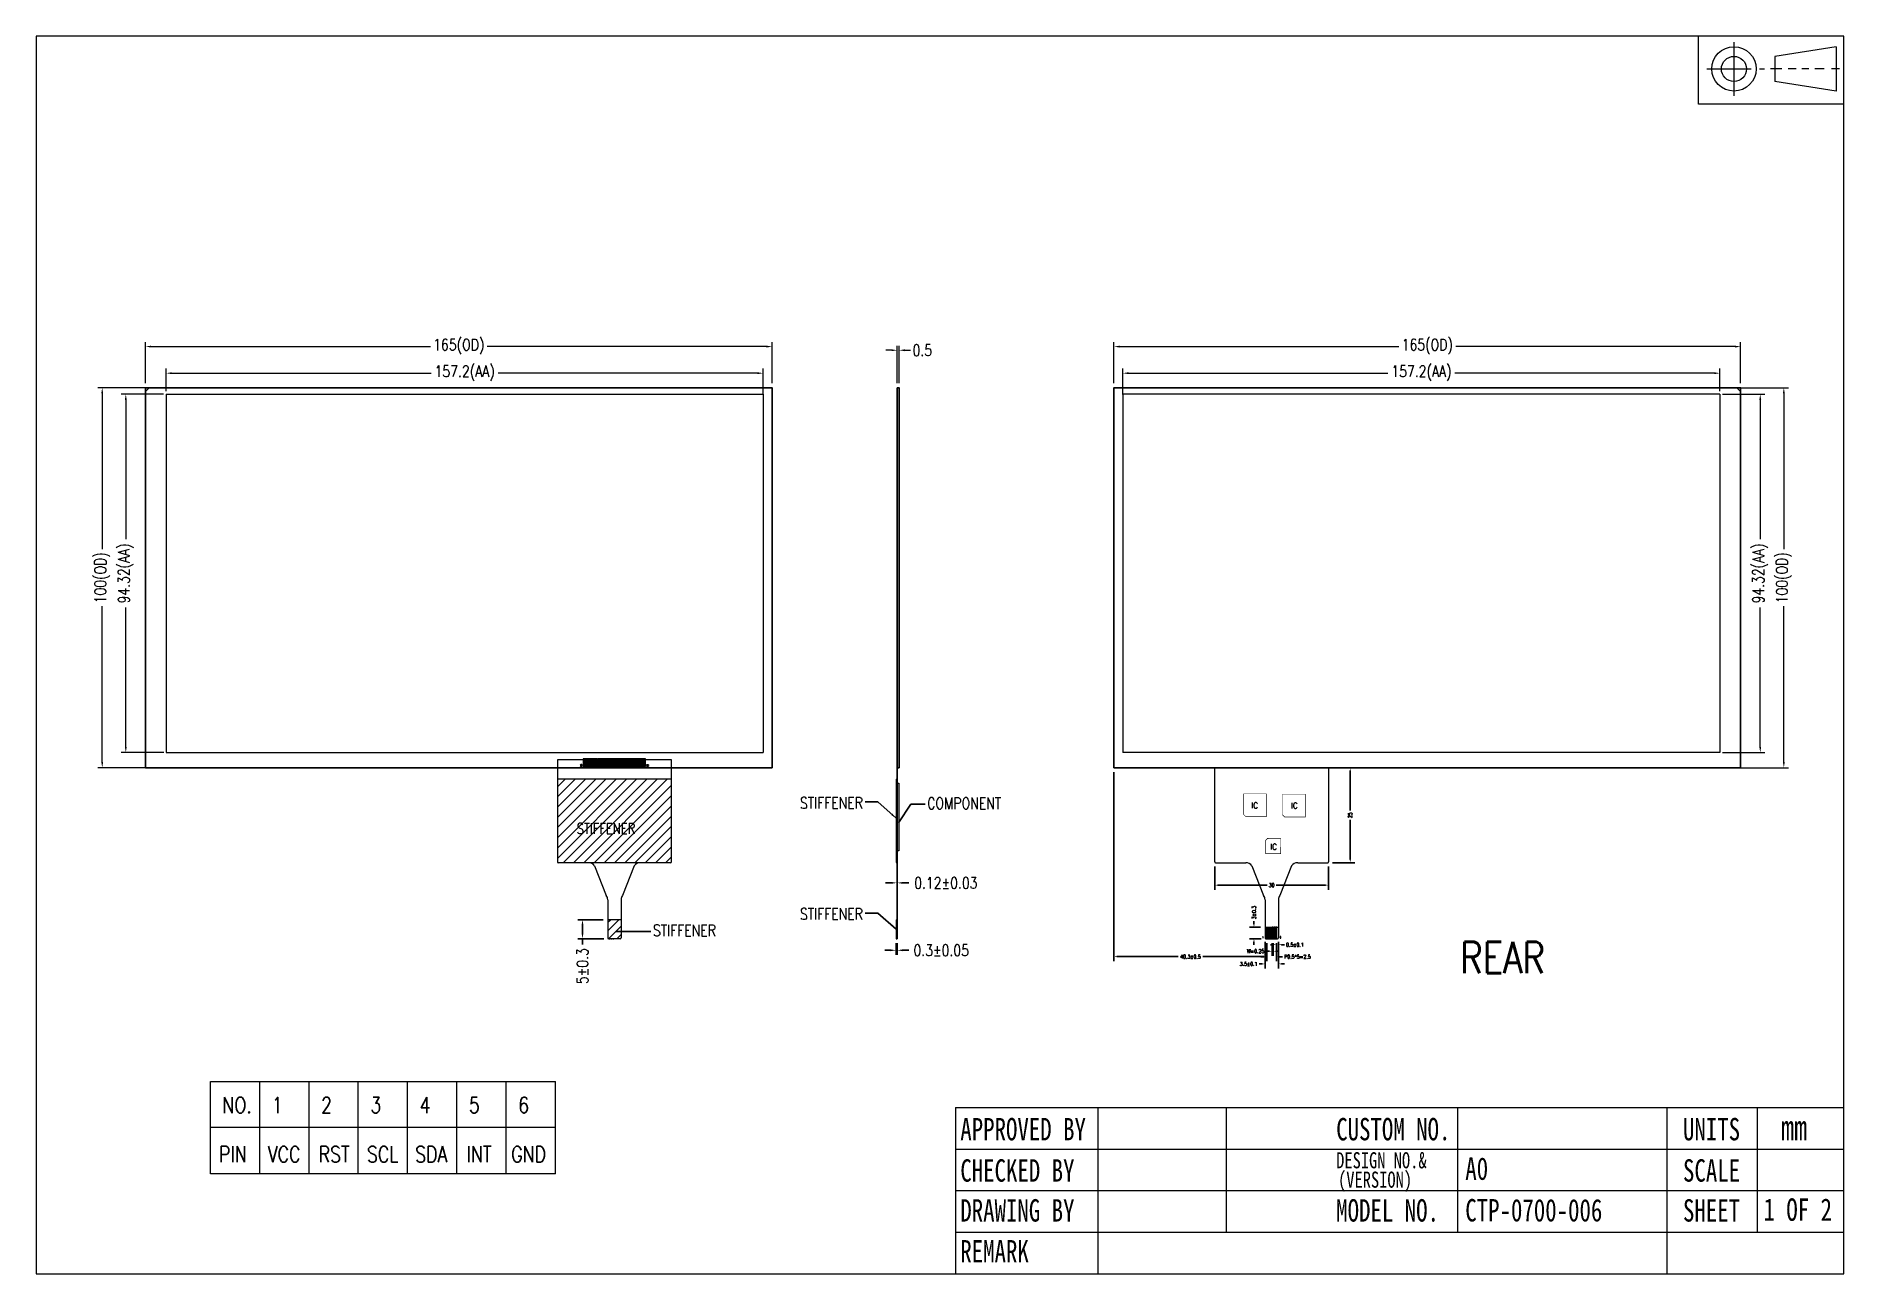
# Model space of a CAD drawing. Header units: millimetres. Extents: x 890 to 1366, y -60 to 266.
import ezdxf

# ---------------------------------------------------------------- set-up
doc = ezdxf.new("R2010")
doc.units = ezdxf.units.MM
doc.header["$PDMODE"] = 3
doc.layers.get('0').update_dxf_attribs({"lineweight": 25})
doc.layers.add('1', color=2, linetype='Continuous', lineweight=5)
doc.layers.add('Dim', color=3, linetype='Continuous', lineweight=5)
for name, color, linetype in [('BOTTOMOVERLAY', 54, 'Continuous'), ('FPC', 3, 'Continuous'), ('ITO', 6, 'Continuous'), ('ito2', 10, 'Continuous'), ('Metal', 2, 'Continuous')]:
    doc.layers.add(name, color=color, linetype=linetype)
doc.styles.add('Romans', font='romans.shx', dxfattribs={"width": 0.8})
doc.styles.get("Standard").update_dxf_attribs({"font": 'txt.shx', "bigfont": 'chineset.shx'})
doc.styles.add('外框字体', font='SimSun.ttf', dxfattribs={"width": 0.75, "height": 4.455193})
doc.dimstyles.new('Sintek', dxfattribs={"dimtxt": 3, "dimasz": 1.5, "dimexe": 1.2, "dimexo": 1.2, "dimgap": 0.575, "dimtad": 0, "dimdec": 4, "dimdsep": 46, "dimtxsty": 'Romans', "dimcen": 0, "dimclrd": 5, "dimclre": 5, "dimadec": 0, "dimazin": 2, "dimtfac": 0.7, "dimtdec": 4, "dimtofl": 0, "dimtmove": 0, "dimatfit": 3, "dimfxl": 1, "dimlwd": -1, "dimlwe": -1, "dimarcsym": 0})

msp = doc.modelspace()

# ---------------------------------------------------------------- texts
at = {"layer": '1', "color": 4, "style": '外框字体', "width": 0.75}
for s, height, p in [('APPROVED BY', 5.8937957, (1133.22576, -25.025)), ('CUSTOM NO.', 5.893796, (1232.19911, -25.025)), ('UNITS', 5.893796, (1323.50387, -25.025)), ('mm', 6.735766, (1349.32485, -25.025)), ('DESIGN NO.&', 4.2435329, (1232.18368, -32.38533)), ('CHECKED BY', 5.893796, (1133.22576, -35.8967)), ('(VERSION)', 4.243533, (1232.68394, -37.48601)), ('A0', 5.893796, (1266.18151, -35.4176)), ('SCALE', 5.893796, (1323.50387, -35.8967)), ('DRAWING BY', 5.893796, (1133.22576, -46.40313)), ('MODEL NO.', 5.893796, (1232.19911, -46.40313)), ('CTP-0700-006', 5.8937957, (1266.18151, -46.36322)), ('SHEET ', 5.893796, (1323.50387, -46.40313)), ('1 OF 2', 5.893796, (1344.69241, -46.19713)), ('REMARK', 5.893796, (1133.22576, -57.16324))]:
    msp.add_text(s, height=height, dxfattribs=at).set_placement(p)
at = {"layer": 'Dim'}
for p in [(1209.7959, 62.37223), (1220.22624, 62.33116), (1214.77117, 51.48346)]:
    msp.add_text('IC', height=1.5, dxfattribs=at).set_placement(p)
at = {"layer": 'ITO', "lineweight": 18, "style": 'Romans', "width": 0.8}
for s, height, p in [('STIFFENER', 2.793009, (1032.2244, 55.64356)), ('1', 0.43328, (1212.68353, 28.2093)), ('6', 0.43328, (1217.36936, 28.2093)), ('REAR', 8.23232, (1264.85947, 18.98071)), ('NO.', 4.169317, (938.96045, -17.82896)), ('1', 4.16932, (951.9409, -17.82896)), ('2', 4.16932, (964.92135, -17.82896)), ('3', 4.16932, (977.90181, -17.82896)), ('4', 4.16932, (990.88226, -17.82896)), ('5', 4.16932, (1003.86272, -17.82896)), ('6', 4.16932, (1016.84317, -17.82896)), ('PIN', 4.169317, (938.07156, -30.75349)), ('VCC', 4.169317, (950.91407, -30.75349)), ('RST', 4.169317, (964.30835, -30.75349)), ('SCL', 4.169317, (977.01292, -30.75349)), ('SDA', 4.169317, (989.71749, -30.75349)), ('INT', 4.169317, (1003.24971, -30.75349)), ('GND', 4.169317, (1014.98868, -30.75349))]:
    msp.add_text(s, height=height, dxfattribs=at).set_placement(p)
at = {"layer": 'ITO', "lineweight": 18, "char_height": 3, "style": 'Romans'}
for s, insert, attachment_point in [('STIFFENER', (1107.58335, 62.27916), 9), ('COMPONENT', (1124.5163, 65.17516), 1), ('STIFFENER', (1107.58335, 33.05701), 9), ('STIFFENER', (1052.32075, 31.73517), 1)]:
    msp.add_mtext(s, dxfattribs=dict(at, insert=insert, attachment_point=attachment_point))

# ---------------------------------------------------------------- blocks, each defined once
blk = doc.blocks.new('*D2')
at = {"layer": 'Defpoints', "color": 0, "lineweight": 18}
for p in [(1083.68, 183.88), (918.68, 173.05), (1083.68, 173.05)]:
    blk.add_point(p, dxfattribs=at)
at = {"layer": 'Dim', "color": 5}
for p, q in [((918.68, 174.25), (918.68, 185.08)), ((920.18, 183.88), (993.69, 183.88)), ((1082.18, 183.88), (1008.67, 183.88)), ((1083.68, 174.25), (1083.68, 185.08))]:
    blk.add_line(p, q, dxfattribs=at)
at = {"layer": 'Dim', "color": 5, "lineweight": 18}
for points in [[(920.18, 184.13), (920.18, 183.63), (918.68, 183.88)], [(1082.18, 184.13), (1082.18, 183.63), (1083.68, 183.88)]]:
    blk.add_solid(points, dxfattribs=at)
at = {"layer": 'Dim', "color": 0, "lineweight": 18, "insert": (1001.18, 183.88), "char_height": 3, "attachment_point": 5, "style": 'Romans'}
blk.add_mtext('165(OD)', dxfattribs=at)
blk = doc.blocks.new('*D3')
at = {"layer": 'Defpoints', "color": 0, "lineweight": 18}
for p in [(921.68, 173.05), (907.3, 73.05), (921.68, 73.05)]:
    blk.add_point(p, dxfattribs=at)
at = {"layer": 'Dim', "color": 5}
for p, q in [((920.48, 173.05), (906.1, 173.05)), ((907.3, 171.55), (907.3, 130.54)), ((907.3, 74.55), (907.3, 115.57)), ((920.48, 73.05), (906.1, 73.05))]:
    blk.add_line(p, q, dxfattribs=at)
at = {"layer": 'Dim', "color": 5, "lineweight": 18}
for points in [[(907.05, 171.55), (907.55, 171.55), (907.3, 173.05)], [(907.05, 74.55), (907.55, 74.55), (907.3, 73.05)]]:
    blk.add_solid(points, dxfattribs=at)
at = {"layer": 'Dim', "color": 0, "lineweight": 18, "insert": (907.3, 123.05), "char_height": 3, "attachment_point": 5, "rotation": 90, "style": 'Romans'}
blk.add_mtext('100(OD)', dxfattribs=at)
blk = doc.blocks.new('*D0')
at = {"layer": 'Defpoints', "color": 0, "lineweight": 18}
for p in [(924.63, 171.35), (913.51, 77.03), (924.68, 77.03)]:
    blk.add_point(p, dxfattribs=at)
at = {"layer": 'Dim', "color": 5}
for p, q in [((923.43, 171.35), (912.31, 171.35)), ((913.51, 169.85), (913.51, 133.17)), ((913.51, 78.53), (913.51, 115.22)), ((923.48, 77.03), (912.31, 77.03))]:
    blk.add_line(p, q, dxfattribs=at)
at = {"layer": 'Dim', "color": 5, "lineweight": 18}
for points in [[(913.26, 169.85), (913.76, 169.85), (913.51, 171.35)], [(913.26, 78.53), (913.76, 78.53), (913.51, 77.03)]]:
    blk.add_solid(points, dxfattribs=at)
at = {"layer": 'Dim', "color": 0, "lineweight": 18, "insert": (913.51, 124.19), "char_height": 3, "attachment_point": 5, "rotation": 90, "style": 'Romans'}
blk.add_mtext('94.32(AA)', dxfattribs=at)
blk = doc.blocks.new('*D1')
at = {"layer": 'Defpoints', "color": 0, "lineweight": 18}
for p in [(1081.32, 176.88), (924.12, 170.91), (1081.32, 170.05)]:
    blk.add_point(p, dxfattribs=at)
at = {"layer": 'Dim', "color": 5}
for p, q in [((924.12, 172.11), (924.12, 178.08)), ((925.62, 176.88), (993.92, 176.88)), ((1079.82, 176.88), (1011.52, 176.88)), ((1081.32, 171.25), (1081.32, 178.08))]:
    blk.add_line(p, q, dxfattribs=at)
at = {"layer": 'Dim', "color": 5, "lineweight": 18}
for points in [[(925.62, 177.13), (925.62, 176.63), (924.12, 176.88)], [(1079.82, 177.13), (1079.82, 176.63), (1081.32, 176.88)]]:
    blk.add_solid(points, dxfattribs=at)
at = {"layer": 'Dim', "color": 0, "lineweight": 18, "insert": (1002.72, 176.88), "char_height": 3, "attachment_point": 5, "style": 'Romans'}
blk.add_mtext('157.2(AA)', dxfattribs=at)
blk = doc.blocks.new('*D4')
at = {"layer": 'Defpoints', "color": 0, "lineweight": 18}
for p in [(1117.13, 182.92), (1116.63, 173.05), (1117.13, 173.05)]:
    blk.add_point(p, dxfattribs=at)
at = {"layer": 'Dim', "color": 5}
for p, q in [((1115.13, 182.92), (1113.63, 182.92)), ((1116.63, 174.25), (1116.63, 184.12)), ((1117.13, 174.25), (1117.13, 184.12)), ((1118.63, 182.92), (1120.13, 182.92))]:
    blk.add_line(p, q, dxfattribs=at)
at = {"layer": 'Dim', "color": 5, "lineweight": 18}
for points in [[(1115.13, 183.17), (1115.13, 182.67), (1116.63, 182.92)], [(1118.63, 183.17), (1118.63, 182.67), (1117.13, 182.92)]]:
    blk.add_solid(points, dxfattribs=at)
at = {"layer": 'Dim', "color": 0, "lineweight": 5, "insert": (1123.22, 182.92), "char_height": 3, "attachment_point": 5, "style": 'Romans'}
blk.add_mtext('0.5', dxfattribs=at)
blk = doc.blocks.new('*D7')
at = {"layer": 'Defpoints', "color": 0, "lineweight": 18}
for p in [(1173.67, 183.88), (1173.67, 173.05), (1338.67, 173.05)]:
    blk.add_point(p, dxfattribs=at)
at = {"layer": 'Dim', "color": 5}
for p, q in [((1173.67, 174.25), (1173.67, 185.08)), ((1175.17, 183.88), (1248.68, 183.88)), ((1337.17, 183.88), (1263.66, 183.88)), ((1338.67, 174.25), (1338.67, 185.08))]:
    blk.add_line(p, q, dxfattribs=at)
at = {"layer": 'Dim', "color": 5, "lineweight": 18}
for points in [[(1175.17, 184.13), (1175.17, 183.63), (1173.67, 183.88)], [(1337.17, 184.13), (1337.17, 183.63), (1338.67, 183.88)]]:
    blk.add_solid(points, dxfattribs=at)
at = {"layer": 'Dim', "color": 0, "lineweight": 18, "insert": (1256.17, 183.88), "char_height": 3, "attachment_point": 5, "style": 'Romans'}
blk.add_mtext('165(OD)', dxfattribs=at)
blk = doc.blocks.new('*D8')
at = {"layer": 'Defpoints', "color": 0, "lineweight": 18}
for p in [(1335.67, 173.05), (1335.67, 73.05), (1350.05, 73.05)]:
    blk.add_point(p, dxfattribs=at)
at = {"layer": 'Dim', "color": 5}
for p, q in [((1336.87, 173.05), (1351.25, 173.05)), ((1350.05, 171.55), (1350.05, 130.54)), ((1350.05, 74.55), (1350.05, 115.57)), ((1336.87, 73.05), (1351.25, 73.05))]:
    blk.add_line(p, q, dxfattribs=at)
at = {"layer": 'Dim', "color": 5, "lineweight": 18}
for points in [[(1349.8, 171.55), (1350.3, 171.55), (1350.05, 173.05)], [(1349.8, 74.55), (1350.3, 74.55), (1350.05, 73.05)]]:
    blk.add_solid(points, dxfattribs=at)
at = {"layer": 'Dim', "color": 0, "lineweight": 18, "insert": (1350.05, 123.05), "char_height": 3, "attachment_point": 5, "rotation": 90, "style": 'Romans'}
blk.add_mtext('100(OD)', dxfattribs=at)
blk = doc.blocks.new('*D5')
at = {"layer": 'Defpoints', "color": 0, "lineweight": 18}
for p in [(1332.72, 171.35), (1332.66, 77.03), (1343.84, 77.03)]:
    blk.add_point(p, dxfattribs=at)
at = {"layer": 'Dim', "color": 5}
for p, q in [((1333.92, 171.35), (1345.04, 171.35)), ((1343.84, 169.85), (1343.84, 133.17)), ((1343.84, 78.53), (1343.84, 115.22)), ((1333.86, 77.03), (1345.04, 77.03))]:
    blk.add_line(p, q, dxfattribs=at)
at = {"layer": 'Dim', "color": 5, "lineweight": 18}
for points in [[(1343.59, 169.85), (1344.09, 169.85), (1343.84, 171.35)], [(1343.59, 78.53), (1344.09, 78.53), (1343.84, 77.03)]]:
    blk.add_solid(points, dxfattribs=at)
at = {"layer": 'Dim', "color": 0, "lineweight": 18, "insert": (1343.84, 124.19), "char_height": 3, "attachment_point": 5, "rotation": 90, "style": 'Romans'}
blk.add_mtext('94.32(AA)', dxfattribs=at)
blk = doc.blocks.new('*D6')
at = {"layer": 'Defpoints', "color": 0, "lineweight": 18}
for p in [(1176.03, 176.88), (1176.03, 170.05), (1333.23, 170.91)]:
    blk.add_point(p, dxfattribs=at)
at = {"layer": 'Dim', "color": 5}
for p, q in [((1176.03, 171.25), (1176.03, 178.08)), ((1177.53, 176.88), (1245.82, 176.88)), ((1331.73, 176.88), (1263.43, 176.88)), ((1333.23, 172.11), (1333.23, 178.08))]:
    blk.add_line(p, q, dxfattribs=at)
at = {"layer": 'Dim', "color": 5, "lineweight": 18}
for points in [[(1177.53, 177.13), (1177.53, 176.63), (1176.03, 176.88)], [(1331.73, 177.13), (1331.73, 176.63), (1333.23, 176.88)]]:
    blk.add_solid(points, dxfattribs=at)
at = {"layer": 'Dim', "color": 0, "lineweight": 18, "insert": (1254.63, 176.88), "char_height": 3, "attachment_point": 5, "style": 'Romans'}
blk.add_mtext('157.2(AA)', dxfattribs=at)
blk = doc.blocks.new('*D9')
at = {"layer": 'Defpoints', "color": 0, "lineweight": 18}
for p in [(1116.51, 42.74), (1116.63, 42.74), (1116.63, 42.74)]:
    blk.add_point(p, dxfattribs=at)
at = {"layer": 'ITO', "color": 5}
for p, q in [((1115.01, 42.74), (1113.51, 42.74)), ((1116.51, 41.54), (1116.51, 41.54)), ((1116.63, 41.54), (1116.63, 41.54)), ((1118.13, 42.74), (1119.71, 42.74))]:
    blk.add_line(p, q, dxfattribs=at)
at = {"layer": 'ITO', "color": 5, "lineweight": 18}
for points in [[(1115.01, 42.99), (1115.01, 42.49), (1116.51, 42.74)], [(1118.13, 42.99), (1118.13, 42.49), (1116.63, 42.74)]]:
    blk.add_solid(points, dxfattribs=at)
at = {"layer": 'ITO', "color": 0, "lineweight": 18, "insert": (1129.42, 42.74), "char_height": 3, "attachment_point": 5, "style": 'Romans'}
blk.add_mtext('0.12%%p0.03', dxfattribs=at)
blk = doc.blocks.new('*D10')
at = {"layer": 'Defpoints', "color": 0, "lineweight": 18}
for p in [(1116.33, 28.05), (1116.63, 28.05), (1116.63, 25)]:
    blk.add_point(p, dxfattribs=at)
at = {"layer": 'ITO', "color": 5}
for p, q in [((1114.83, 25), (1113.33, 25)), ((1116.33, 26.85), (1116.33, 23.8)), ((1116.63, 26.85), (1116.63, 23.8)), ((1118.13, 25), (1119.63, 25))]:
    blk.add_line(p, q, dxfattribs=at)
at = {"layer": 'ITO', "color": 5, "lineweight": 18}
for points in [[(1114.83, 25.25), (1114.83, 24.75), (1116.33, 25)], [(1118.13, 25.25), (1118.13, 24.75), (1116.63, 25)]]:
    blk.add_solid(points, dxfattribs=at)
at = {"layer": 'ITO', "color": 0, "lineweight": 18, "insert": (1128.2, 25), "char_height": 3, "attachment_point": 5, "style": 'Romans'}
blk.add_mtext('0.3%%p0.05', dxfattribs=at)
blk = doc.blocks.new('*D11')
at = {"layer": 'Defpoints', "color": 0, "lineweight": 18}
for p in [(1040.39, 33.05), (1033.75, 28.05), (1040.61, 28.05)]:
    blk.add_point(p, dxfattribs=at)
at = {"layer": 'ITO', "color": 5}
for p, q in [((1039.19, 33.05), (1032.55, 33.05)), ((1033.75, 31.55), (1033.75, 29.55)), ((1039.41, 28.05), (1032.55, 28.05)), ((1033.75, 28.05), (1033.75, 26.55))]:
    blk.add_line(p, q, dxfattribs=at)
at = {"layer": 'ITO', "color": 5, "lineweight": 18}
for points in [[(1033.5, 31.55), (1034, 31.55), (1033.75, 33.05)], [(1033.5, 29.55), (1034, 29.55), (1033.75, 28.05)]]:
    blk.add_solid(points, dxfattribs=at)
at = {"layer": 'ITO', "color": 0, "lineweight": 18, "insert": (1033.75, 20.84), "char_height": 3, "attachment_point": 5, "rotation": 90, "style": 'Romans'}
blk.add_mtext('5%%p0.3', dxfattribs=at)
blk = doc.blocks.new('*D12')
at = {"layer": 'Defpoints', "color": 0, "lineweight": 18}
for p in [(1213.47, 28.41), (1216.97, 28.41), (1213.47, 21.41)]:
    blk.add_point(p, dxfattribs=at)
at = {"layer": 'ITO', "color": 5}
for p, q in [((1213.47, 27.21), (1213.47, 20.21)), ((1216.97, 27.21), (1216.97, 20.21)), ((1212.67, 21.41), (1211.87, 21.41)), ((1217.77, 21.41), (1218.57, 21.41))]:
    blk.add_line(p, q, dxfattribs=at)
at = {"layer": 'ITO', "color": 5, "lineweight": 18}
for points in [[(1212.67, 21.55), (1212.67, 21.28), (1213.47, 21.41)], [(1217.77, 21.55), (1217.77, 21.28), (1216.97, 21.41)]]:
    blk.add_solid(points, dxfattribs=at)
at = {"layer": 'ITO', "color": 0, "lineweight": 18, "insert": (1209.12, 21.41), "char_height": 1, "attachment_point": 5, "style": 'Romans'}
blk.add_mtext('3.5%%p0.1', dxfattribs=at)
blk = doc.blocks.new('*D13')
at = {"layer": 'Defpoints', "color": 0, "lineweight": 18}
for p in [(1215.34, 28.05), (1215.34, 24.75), (1215.59, 28.05)]:
    blk.add_point(p, dxfattribs=at)
at = {"layer": 'ITO', "color": 5}
for p, q in [((1214.54, 24.75), (1213.74, 24.75)), ((1215.34, 26.85), (1215.34, 23.55)), ((1215.59, 26.85), (1215.59, 23.55)), ((1216.39, 24.75), (1217.19, 24.75))]:
    blk.add_line(p, q, dxfattribs=at)
at = {"layer": 'ITO', "color": 5, "lineweight": 18}
for points in [[(1214.54, 24.89), (1214.54, 24.62), (1215.34, 24.75)], [(1216.39, 24.89), (1216.39, 24.62), (1215.59, 24.75)]]:
    blk.add_solid(points, dxfattribs=at)
at = {"layer": 'ITO', "color": 0, "lineweight": 18, "insert": (1210.98, 24.75), "char_height": 1, "attachment_point": 5, "style": 'Romans'}
blk.add_mtext('W=0.25', dxfattribs=at)
blk = doc.blocks.new('*D14')
at = {"layer": 'Defpoints', "color": 0, "lineweight": 18}
for p in [(1216.47, 28.05), (1216.97, 28.3), (1216.97, 26.46)]:
    blk.add_point(p, dxfattribs=at)
at = {"layer": 'ITO', "color": 5}
for p, q in [((1215.67, 26.46), (1214.87, 26.46)), ((1216.47, 26.85), (1216.47, 25.26)), ((1216.97, 27.1), (1216.97, 25.26)), ((1217.77, 26.46), (1218.57, 26.46))]:
    blk.add_line(p, q, dxfattribs=at)
at = {"layer": 'ITO', "color": 5, "lineweight": 18}
for points in [[(1215.67, 26.59), (1215.67, 26.32), (1216.47, 26.46)], [(1217.77, 26.59), (1217.77, 26.32), (1216.97, 26.46)]]:
    blk.add_solid(points, dxfattribs=at)
at = {"layer": 'ITO', "color": 0, "lineweight": 18, "insert": (1221.31, 26.46), "char_height": 1, "attachment_point": 5, "style": 'Romans'}
blk.add_mtext('0.5%%p0.1', dxfattribs=at)
blk = doc.blocks.new('*D15')
at = {"layer": 'Defpoints', "color": 0, "lineweight": 18}
for p in [(1213.97, 28.05), (1216.47, 28.05), (1216.47, 23.31)]:
    blk.add_point(p, dxfattribs=at)
at = {"layer": 'ITO', "color": 5}
for p, q in [((1213.97, 26.85), (1213.97, 22.11)), ((1216.47, 26.85), (1216.47, 22.11)), ((1213.17, 23.31), (1212.37, 23.31)), ((1217.27, 23.31), (1218.07, 23.31))]:
    blk.add_line(p, q, dxfattribs=at)
at = {"layer": 'ITO', "color": 5, "lineweight": 18}
for points in [[(1213.17, 23.44), (1213.17, 23.17), (1213.97, 23.31)], [(1217.27, 23.44), (1217.27, 23.17), (1216.47, 23.31)]]:
    blk.add_solid(points, dxfattribs=at)
at = {"layer": 'ITO', "color": 0, "lineweight": 18, "insert": (1221.99, 23.31), "char_height": 1, "attachment_point": 5, "style": 'Romans'}
blk.add_mtext('P0.5*5=2.5', dxfattribs=at)
blk = doc.blocks.new('*D16')
at = {"layer": 'Defpoints', "color": 0, "lineweight": 18}
for p in [(1210.54, 31.05), (1213.47, 31.05), (1213.67, 28.05)]:
    blk.add_point(p, dxfattribs=at)
at = {"layer": 'ITO', "color": 5}
for p, q in [((1212.27, 31.05), (1209.34, 31.05)), ((1210.54, 31.85), (1210.54, 32.65)), ((1212.47, 28.05), (1209.34, 28.05)), ((1210.54, 27.25), (1210.54, 26.45))]:
    blk.add_line(p, q, dxfattribs=at)
at = {"layer": 'ITO', "color": 5, "lineweight": 18}
for points in [[(1210.4, 31.85), (1210.67, 31.85), (1210.54, 31.05)], [(1210.4, 27.25), (1210.67, 27.25), (1210.54, 28.05)]]:
    blk.add_solid(points, dxfattribs=at)
at = {"layer": 'ITO', "color": 0, "lineweight": 18, "insert": (1210.54, 34.94), "char_height": 1, "attachment_point": 5, "rotation": 90, "style": 'Romans'}
blk.add_mtext('3%%p0.3', dxfattribs=at)
blk = doc.blocks.new('*D17')
at = {"layer": 'Defpoints', "color": 0, "lineweight": 18}
for p in [(1173.67, 73.05), (1213.97, 28.05), (1173.67, 23.32)]:
    blk.add_point(p, dxfattribs=at)
at = {"layer": 'ITO', "color": 5}
for p, q in [((1173.67, 71.85), (1173.67, 22.12)), ((1213.97, 26.85), (1213.97, 22.12)), ((1174.47, 23.32), (1190.58, 23.32)), ((1213.17, 23.32), (1197.06, 23.32))]:
    blk.add_line(p, q, dxfattribs=at)
at = {"layer": 'ITO', "color": 5, "lineweight": 18}
for points in [[(1174.47, 23.46), (1174.47, 23.19), (1173.67, 23.32)], [(1213.17, 23.46), (1213.17, 23.19), (1213.97, 23.32)]]:
    blk.add_solid(points, dxfattribs=at)
at = {"layer": 'ITO', "color": 0, "lineweight": 18, "insert": (1193.82, 23.32), "char_height": 1, "attachment_point": 5, "style": 'Romans'}
blk.add_mtext('40.3%%p0.5', dxfattribs=at)
blk = doc.blocks.new('*D18')
at = {"layer": 'Defpoints', "color": 0, "lineweight": 18}
for p in [(1233.74, 73.05), (1235.88, 73.05), (1230, 48.05)]:
    blk.add_point(p, dxfattribs=at)
at = {"layer": 'ITO', "color": 5}
for p, q in [((1234.94, 73.05), (1237.08, 73.05)), ((1235.88, 72.25), (1235.88, 61.78)), ((1235.88, 48.85), (1235.88, 59.33)), ((1231.2, 48.05), (1237.08, 48.05))]:
    blk.add_line(p, q, dxfattribs=at)
at = {"layer": 'ITO', "color": 5, "lineweight": 18}
for points in [[(1235.75, 72.25), (1236.01, 72.25), (1235.88, 73.05)], [(1235.75, 48.85), (1236.01, 48.85), (1235.88, 48.05)]]:
    blk.add_solid(points, dxfattribs=at)
at = {"layer": 'ITO', "color": 0, "lineweight": 18, "insert": (1235.88, 60.55), "char_height": 1, "attachment_point": 5, "rotation": 90, "style": 'Romans'}
blk.add_mtext('25', dxfattribs=at)
blk = doc.blocks.new('*D19')
at = {"layer": 'Defpoints', "color": 0, "lineweight": 18}
for p in [(1200.2, 48.25), (1230.2, 48.25), (1230.2, 42.14)]:
    blk.add_point(p, dxfattribs=at)
at = {"layer": 'ITO', "color": 5}
for p, q in [((1200.2, 47.05), (1200.2, 40.94)), ((1230.2, 47.05), (1230.2, 40.94)), ((1201, 42.14), (1213.98, 42.14)), ((1229.4, 42.14), (1216.43, 42.14))]:
    blk.add_line(p, q, dxfattribs=at)
at = {"layer": 'ITO', "color": 5, "lineweight": 18}
for points in [[(1201, 42.28), (1201, 42.01), (1200.2, 42.14)], [(1229.4, 42.28), (1229.4, 42.01), (1230.2, 42.14)]]:
    blk.add_solid(points, dxfattribs=at)
at = {"layer": 'ITO', "color": 0, "lineweight": 18, "insert": (1215.2, 42.14), "char_height": 1, "attachment_point": 5, "style": 'Romans'}
blk.add_mtext('30', dxfattribs=at)

# ---------------------------------------------------------------- dimensions: what is measured, and where the dimension line sits
at = {"layer": 'Dim', "lineweight": 18}
for base, p1, p2, text, picture, middle in [((1083.68102, 183.87973), (918.68102, 173.05453), (1083.68102, 173.05453), '<>(OD)', '*D2', (1001.18102, 183.87973)), ((1081.32102, 176.87553), (924.12102, 170.90767), (1081.32102, 170.05433), '<>(AA)', '*D1', (1002.72102, 176.87553))]:
    dim = msp.add_linear_dim(base=base, p1=p1, p2=p2, text=text, dimstyle='Sintek', dxfattribs=at)
    dim.commit()
    dim.dimension.update_dxf_attribs({"geometry": picture, "text_midpoint": middle})
for base, p1, p2, angle, text, picture, middle in [((1173.66685, 183.87973), (1338.66685, 173.05453), (1173.66685, 173.05453), 180, '<>(OD)', '*D7', (1256.16685, 183.87973)), ((1176.02685, 176.87553), (1333.22685, 170.90767), (1176.02685, 170.05433), 180, '<>(AA)', '*D6', (1254.62685, 176.87553)), ((907.29708, 73.05453), (921.68243, 173.05453), (921.68243, 73.05453), 90, '<>(OD)', '*D3', (907.29708, 123.05453)), ((913.50552, 77.03453), (924.63011, 171.35453), (924.68334, 77.03453), 90, '<>(AA)', '*D0', (913.50552, 124.19453)), ((1343.84236, 77.03453), (1332.71776, 171.35453), (1332.66454, 77.03453), 90, '<>(AA)', '*D5', (1343.84236, 124.19453)), ((1350.05079, 73.05453), (1335.66544, 173.05453), (1335.66544, 73.05453), 90, '<>(OD)', '*D8', (1350.05079, 123.05453))]:
    dim = msp.add_linear_dim(base=base, p1=p1, p2=p2, angle=angle, text=text, dimstyle='Sintek', dxfattribs=at)
    dim.commit()
    dim.dimension.update_dxf_attribs({"geometry": picture, "text_midpoint": middle})
at = {"layer": 'Dim', "lineweight": 5}
dim = msp.add_linear_dim(base=(1117.12653, 182.91741), p1=(1116.62653, 173.05453), p2=(1117.12653, 173.05453), dimstyle='Sintek', dxfattribs=at)
dim.commit()
dim.dimension.update_dxf_attribs({"geometry": '*D4', "text_midpoint": (1123.21582, 182.91741), "dimtype": 128})
at = {"layer": 'ITO', "lineweight": 18}
for base, p1, p2, text, override, picture, middle in [((1173.66685, 23.32422), (1213.96685, 28.05453), (1173.66685, 73.05453), '<>%%p0.5', {"dimtxt": 1, "dimasz": 0.8, "dimatfit": 1}, '*D17', (1193.81685, 23.32422)), ((1213.46685, 21.41308), (1216.96685, 28.40709), (1213.46685, 28.40709), '<>%%p0.1', {"dimtxt": 1, "dimasz": 0.8, "dimatfit": 1}, '*D12', (1209.12042, 21.41308)), ((1215.34185, 24.75348), (1215.59185, 28.05453), (1215.34185, 28.05453), 'W=<>', {"dimtxt": 1, "dimasz": 0.8}, '*D13', (1210.97637, 24.75348)), ((1216.46685, 23.3082), (1213.96685, 28.05453), (1216.46685, 28.05453), 'P0.5*5=<>', {"dimtxt": 1, "dimasz": 0.8, "dimatfit": 1}, '*D15', (1221.99423, 23.3082))]:
    dim = msp.add_linear_dim(base=base, p1=p1, p2=p2, text=text, dimstyle='Sintek', override=override, dxfattribs=at)
    dim.commit()
    dim.dimension.update_dxf_attribs({"geometry": picture, "text_midpoint": middle})
dim = msp.add_linear_dim(base=(1235.88088, 73.05453), p1=(1230.00455, 48.05453), p2=(1233.74354, 73.05453), angle=90, dimstyle='Sintek', override={"dimtxt": 1, "dimasz": 0.8, "dimatfit": 1}, dxfattribs=at)
dim.commit()
dim.dimension.update_dxf_attribs({"geometry": '*D18', "text_midpoint": (1235.88088, 60.55453)})
dim = msp.add_linear_dim(base=(1230.20455, 42.14497), p1=(1200.20455, 48.25453), p2=(1230.20455, 48.25453), dimstyle='Sintek', override={"dimtxt": 1, "dimasz": 0.8, "dimatfit": 1}, dxfattribs=at)
dim.commit()
dim.dimension.update_dxf_attribs({"geometry": '*D19', "text_midpoint": (1215.20455, 42.14497)})
for base, p1, p2, text, picture, middle in [((1116.62653, 42.7372), (1116.50653, 42.73974), (1116.62653, 42.73974), '0.12%%p0.03', '*D9', (1129.42329, 42.7372)), ((1116.62653, 24.9968), (1116.32653, 28.05453), (1116.62653, 28.05453), '<>%%p0.05', '*D10', (1128.20153, 24.9968))]:
    dim = msp.add_linear_dim(base=base, p1=p1, p2=p2, text=text, dimstyle='Sintek', dxfattribs=at)
    dim.commit()
    dim.dimension.update_dxf_attribs({"geometry": picture, "text_midpoint": middle, "dimtype": 128})
for base, p1, p2, angle, text, override, picture, middle in [((1210.53541, 31.05453), (1213.66685, 28.05453), (1213.46685, 31.05453), 90, '<>%%p0.3', {"dimtxt": 1, "dimasz": 0.8, "dimatfit": 1}, '*D16', (1210.53541, 34.94381)), ((1216.96685, 26.45706), (1216.46685, 28.05453), (1216.96685, 28.29575), 180, '<>%%p0.1', {"dimtxt": 1, "dimasz": 0.8}, '*D14', (1221.31328, 26.45706))]:
    dim = msp.add_linear_dim(base=base, p1=p1, p2=p2, angle=angle, text=text, dimstyle='Sintek', override=override, dxfattribs=at)
    dim.commit()
    dim.dimension.update_dxf_attribs({"geometry": picture, "text_midpoint": middle})
dim = msp.add_linear_dim(base=(1033.75197, 28.05453), p1=(1040.39332, 33.05453), p2=(1040.60765, 28.05453), angle=90, text='<>%%p0.3', dimstyle='Sintek', dxfattribs=at)
dim.commit()
dim.dimension.update_dxf_attribs({"geometry": '*D11', "text_midpoint": (1033.75197, 20.83667)})

# ---------------------------------------------------------------- hatches: boundary and pattern name
at = {"layer": 'ITO', "lineweight": 18}
h = msp.add_hatch(dxfattribs=at)
h.set_pattern_fill('ANSI31', color=256, scale=0.6, style=0)
h.paths.add_polyline_path([(1057.14332, 70.05453), (1027.14332, 70.05453), (1027.14332, 48.25453, 0.414213562), (1027.34332, 48.05453), (1035.30361, 48.05453), (1056.15591, 48.05453), (1056.94332, 48.05453, 0.414213562), (1057.14332, 48.25453)])
h = msp.add_hatch(dxfattribs=at)
h.set_pattern_fill('ANSI31', color=256, scale=0.5, style=0)
h.paths.add_polyline_path([(1043.89332, 33.05453), (1040.39332, 33.05453), (1040.39332, 28.25453, 0.414213562), (1040.59332, 28.05453), (1043.69332, 28.05453, 0.414213562), (1043.89332, 28.25453)])

# ---------------------------------------------------------------- linework, layer by layer
for points in [[(918.68102, 73.05453), (918.68102, 173.05453), (1083.68102, 173.05453), (1083.68102, 73.05453)], [(1116.62653, 173.05453), (1117.12653, 173.05453), (1117.12653, 73.05453), (1116.62653, 73.05453)], [(1338.66685, 73.05453), (1338.66685, 173.05453), (1173.66685, 173.05453), (1173.66685, 73.05453)]]:
    msp.add_lwpolyline(points, close=True)
at = {"layer": '1', "color": 4}
for p, q in [((889.90356, 265.58236), (889.90356, -60.15532)), ((1365.85282, 265.58236), (889.90356, 265.58236)), ((1327.55962, 247.64734), (1327.55962, 265.58236)), ((1336.92322, 264.03334), (1336.92322, 249.88823)), ((1363.84519, 262.79318), (1347.70088, 260.26726)), ((1363.84519, 262.79318), (1363.84519, 251.12839)), ((1365.85282, -60.15532), (1365.85282, 265.58236)), ((1347.70088, 260.26726), (1347.70088, 253.6543)), ((1329.76084, 256.96078), (1341.48637, 256.96078)), ((1343.68504, 256.96078), (1344.92777, 256.96078)), ((1349.5069, 256.96078), (1346.54467, 256.96078)), ((1363.84519, 251.12839), (1347.70088, 253.6543)), ((1353.33068, 256.96078), (1351.2276, 256.96078)), ((1356.67648, 256.96078), (1354.76459, 256.96078)), ((1360.69145, 256.96078), (1358.20599, 256.96078)), ((1364.70642, 256.96078), (1362.60334, 256.96078)), ((1365.85282, 247.64734), (1327.55962, 247.64734)), ((1131.94779, -16.37284), (1365.85282, -16.37284)), ((1131.94779, -16.37284), (1131.94779, -60.15532)), ((1169.39427, -16.37284), (1169.39427, -60.15532)), ((1203.22567, -16.37284), (1203.22567, -49.2097)), ((1264.16454, -16.37284), (1264.16454, -49.2097)), ((1319.27596, -16.37284), (1319.27596, -60.15532)), ((1343.06197, -16.37284), (1343.06197, -49.2097)), ((1131.94779, -27.31846), (1365.85282, -27.31846)), ((1131.94779, -38.26408), (1365.85282, -38.26408)), ((1131.94779, -49.2097), (1365.85282, -49.2097)), ((889.90356, -60.15532), (1365.85282, -60.15532))]:
    msp.add_line(p, q, dxfattribs=at)
for radius in [5.83239, 3.30648]:
    msp.add_circle((1336.92322, 256.96078), radius, dxfattribs=at)
at = {"layer": 'BOTTOMOVERLAY'}
for points, const_width in [([(1207.81782, 66.18571), (1213.81883, 66.18571)], 0.15), ([(1207.81782, 60.73971), (1207.81782, 66.18571)], 0.15), ([(1213.81883, 60.18471), (1213.81883, 66.18571)], 0.15), ([(1218.06802, 60.63186), (1218.06802, 66.07786)], 0.15), ([(1218.06802, 66.07786), (1224.06904, 66.07786)], 0.15), ([(1224.06904, 60.07686), (1224.06904, 66.07786)], 0.15), ([(1207.81782, 60.73971), (1208.36982, 60.18771)], 0.15), ([(1208.36982, 60.18471), (1213.81883, 60.18471)], 0.15), ([(1208.36983, 60.18471), (1208.36983, 60.18771)], 0.1), ([(1218.06802, 60.63186), (1218.62002, 60.07986)], 0.15), ([(1218.62002, 60.07686), (1224.06904, 60.07686)], 0.15), ([(1218.62003, 60.07686), (1218.62003, 60.07986)], 0.1), ([(1213.60449, 53.90634), (1214.09699, 54.39885)], 0.2), ([(1213.60449, 50.65081), (1213.60449, 53.90634)], 0.2), ([(1214.09699, 54.39885), (1214.32229, 54.39885)], 0.22), ([(1214.32229, 54.39885), (1217.60539, 54.40052)], 0.15), ([(1217.60196, 50.39775), (1217.60544, 53.77279)], 0.15), ([(1217.60539, 53.73529), (1217.60539, 54.40052)], 0.15), ([(1213.60529, 50.39909), (1213.60529, 50.90252)], 0.15), ([(1213.60529, 50.39909), (1217.06094, 50.39775)], 0.15), ([(1217.06094, 50.39775), (1217.60196, 50.39775)], 0.15)]:
    msp.add_lwpolyline(points, dxfattribs=dict(at, const_width=const_width))
for points, const_width in [([(1207.78032, 66.18571, 1), (1207.85532, 66.18571, 1)], 0.075), ([(1207.78032, 66.18571, 1), (1207.85532, 66.18571, 1)], 0.075), ([(1213.78133, 66.18571, 1), (1213.85633, 66.18571, 1)], 0.075), ([(1213.78133, 66.18571, 1), (1213.85633, 66.18571, 1)], 0.075), ([(1218.03052, 66.07786, 1), (1218.10553, 66.07786, 1)], 0.075), ([(1218.03052, 66.07786, 1), (1218.10553, 66.07786, 1)], 0.075), ([(1224.03154, 66.07786, 1), (1224.10654, 66.07786, 1)], 0.075), ([(1224.03154, 66.07786, 1), (1224.10654, 66.07786, 1)], 0.075), ([(1207.78032, 60.73971, 1), (1207.85532, 60.73971, 1)], 0.075), ([(1207.78032, 60.73971, 1), (1207.85532, 60.73971, 1)], 0.075), ([(1208.33232, 60.18771, 1), (1208.40732, 60.18771, 1)], 0.075), ([(1208.33232, 60.18471, 1), (1208.40732, 60.18471, 1)], 0.075), ([(1208.34483, 60.18771, 1), (1208.39482, 60.18771, 1)], 0.05), ([(1208.34483, 60.18471, 1), (1208.39482, 60.18471, 1)], 0.05), ([(1213.78133, 60.18471, 1), (1213.85633, 60.18471, 1)], 0.075), ([(1213.78133, 60.18471, 1), (1213.85633, 60.18471, 1)], 0.075), ([(1218.03052, 60.63186, 1), (1218.10553, 60.63186, 1)], 0.075), ([(1218.03052, 60.63186, 1), (1218.10553, 60.63186, 1)], 0.075), ([(1218.58252, 60.07986, 1), (1218.65753, 60.07986, 1)], 0.075), ([(1218.58252, 60.07686, 1), (1218.65753, 60.07686, 1)], 0.075), ([(1218.59503, 60.07986, 1), (1218.64503, 60.07986, 1)], 0.05), ([(1218.59503, 60.07686, 1), (1218.64503, 60.07686, 1)], 0.05), ([(1224.03154, 60.07686, 1), (1224.10654, 60.07686, 1)], 0.075), ([(1224.03154, 60.07686, 1), (1224.10654, 60.07686, 1)], 0.075), ([(1213.60449, 53.95634, 1), (1213.60449, 53.85634, 1)], 0.1), ([(1213.60449, 53.95634, 1), (1213.60449, 53.85634, 1)], 0.1), ([(1214.09699, 54.45384, 1), (1214.09699, 54.34385, 1)], 0.11), ([(1214.09699, 54.44885, 1), (1214.09699, 54.34885, 1)], 0.1), ([(1214.32229, 54.45384, 1), (1214.32229, 54.34385, 1)], 0.11), ([(1217.60539, 54.43802, 1), (1217.60539, 54.36302, 1)], 0.075), ([(1217.60539, 54.43802, 1), (1217.60539, 54.36302, 1)], 0.075), ([(1217.60539, 53.77279, 1), (1217.60539, 53.69779, 1)], 0.075), ([(1213.60529, 50.94002, 1), (1213.60529, 50.86502, 1)], 0.075), ([(1213.60529, 50.43659, 1), (1213.60529, 50.36159, 1)], 0.075), ([(1213.60529, 50.43659, 1), (1213.60529, 50.36159, 1)], 0.075), ([(1217.06094, 50.43525, 1), (1217.06094, 50.36025, 1)], 0.075), ([(1217.60196, 50.43525, 1), (1217.60196, 50.36025, 1)], 0.075), ([(1217.60196, 50.43525, 1), (1217.60196, 50.36025, 1)], 0.075)]:
    msp.add_lwpolyline(points, format="xyb", close=True, dxfattribs=dict(at, const_width=const_width))
at = {"layer": 'FPC', "lineweight": 18}
for p, q in [((1057.14332, 75.15453), (1027.14332, 75.15453)), ((1027.14332, 75.15453), (1027.14332, 48.25453)), ((1057.14332, 48.25453), (1057.14332, 75.15453)), ((1200.20455, 48.25453), (1200.20455, 73.05453)), ((1230.20455, 73.05453), (1230.20455, 48.25453)), ((1035.30361, 48.05453), (1027.34332, 48.05453)), ((1056.94332, 48.05453), (1048.98304, 48.05453)), ((1200.40455, 48.05453), (1208.37714, 48.05453)), ((1222.05656, 48.05453), (1230.00455, 48.05453)), ((1036.93327, 47.21392), (1040.02299, 39.43858)), ((1047.35337, 47.21392), (1044.26366, 39.43858)), ((1210.0068, 47.21392), (1213.09651, 39.43858)), ((1220.4269, 47.21392), (1217.33719, 39.43858)), ((1040.39332, 38.27918), (1040.39332, 28.25453)), ((1043.89332, 38.27918), (1043.89332, 28.25453)), ((1213.46685, 38.27918), (1213.46685, 28.25453)), ((1216.96685, 38.27918), (1216.96685, 28.25453)), ((1043.89332, 33.05453), (1040.39332, 33.05453)), ((1213.46685, 31.05453), (1216.96685, 31.05453)), ((1213.84185, 28.05453), (1213.84185, 31.05453)), ((1213.84185, 31.05453), (1214.09185, 31.05453)), ((1214.09185, 28.05453), (1214.09185, 31.05453)), ((1214.34185, 28.05453), (1214.34185, 31.05453)), ((1214.34185, 31.05453), (1214.59185, 31.05453)), ((1214.59185, 28.05453), (1214.59185, 31.05453)), ((1214.84185, 28.05453), (1214.84185, 31.05453)), ((1214.84185, 31.05453), (1215.09185, 31.05453)), ((1215.09185, 28.05453), (1215.09185, 31.05453)), ((1215.34185, 28.05453), (1215.34185, 31.05453)), ((1215.59185, 31.05453), (1215.34185, 31.05453)), ((1215.59185, 28.05453), (1215.59185, 31.05453)), ((1215.84185, 28.05453), (1215.84185, 31.05453)), ((1216.09185, 31.05453), (1215.84185, 31.05453)), ((1216.09185, 28.05453), (1216.09185, 31.05453)), ((1216.34185, 28.05453), (1216.34185, 31.05453)), ((1216.59185, 31.05453), (1216.34185, 31.05453)), ((1216.59185, 28.05453), (1216.59185, 31.05453)), ((1043.69332, 28.05453), (1040.59332, 28.05453)), ((1040.76832, 28.05453), (1041.01832, 28.05453)), ((1041.26832, 28.05453), (1041.51832, 28.05453)), ((1041.76832, 28.05453), (1042.01832, 28.05453)), ((1042.51832, 28.05453), (1042.26832, 28.05453)), ((1043.01832, 28.05453), (1042.76832, 28.05453)), ((1043.51832, 28.05453), (1043.26832, 28.05453)), ((1213.66685, 28.05453), (1216.76685, 28.05453)), ((1213.84185, 28.05453), (1214.09185, 28.05453)), ((1214.34185, 28.05453), (1214.59185, 28.05453)), ((1214.84185, 28.05453), (1215.09185, 28.05453)), ((1215.59185, 28.05453), (1215.34185, 28.05453)), ((1216.09185, 28.05453), (1215.84185, 28.05453)), ((1216.59185, 28.05453), (1216.34185, 28.05453))]:
    msp.add_line(p, q, dxfattribs=at)
at = {"layer": 'FPC', "lineweight": 18, "const_width": 0.25}
for points in [[(1213.96685, 31.05453), (1213.96685, 28.05453)], [(1214.46685, 31.05453), (1214.46685, 28.05453)], [(1214.96685, 31.05453), (1214.96685, 28.05453)], [(1215.46685, 31.05453), (1215.46685, 28.05453)], [(1215.96685, 31.05453), (1215.96685, 28.05453)], [(1216.46685, 31.05453), (1216.46685, 28.05453)]]:
    msp.add_lwpolyline(points, dxfattribs=at)
at = {"layer": 'FPC', "lineweight": 18}
for centre, radius, start, end in [((1027.34332, 48.25453), 0.2, 180, 270), ((1035.30361, 46.05453), 2, 35.4292711, 90), ((1048.98304, 46.05453), 2, 90, 144.5707289), ((1056.94332, 48.25453), 0.2, 270, 0), ((1200.40455, 48.25453), 0.2, 180, 270), ((1208.37714, 46.05453), 2, 35.4292711, 90), ((1222.05656, 46.05453), 2, 90, 144.5707289), ((1230.00455, 48.25453), 0.2, 270, 0), ((1038.39332, 38.27918), 2, 0, 35.4292711), ((1045.89332, 38.27918), 2, 144.5707289, 180), ((1211.46685, 38.27918), 2, 0, 35.4292711), ((1218.96685, 38.27918), 2, 144.5707289, 180), ((1040.59332, 28.25453), 0.2, 180, 270), ((1043.69332, 28.25453), 0.2, 270, 0), ((1213.66685, 28.25453), 0.2, 180, 270), ((1216.76685, 28.25453), 0.2, 270, 0)]:
    msp.add_arc(centre, radius, start, end, dxfattribs=at)
at = {"layer": 'ITO', "lineweight": 18}
for p, q in [((924.12102, 171.35453), (1081.32102, 171.35453)), ((924.12102, 171.35453), (924.12102, 77.03453)), ((1081.32102, 171.35453), (1081.32102, 77.03453)), ((1333.22685, 171.35453), (1176.02685, 171.35453)), ((1176.02685, 171.35453), (1176.02685, 77.03453)), ((1333.22685, 171.35453), (1333.22685, 77.03453)), ((924.12102, 77.03453), (1081.32102, 77.03453)), ((1333.22685, 77.03453), (1176.02685, 77.03453)), ((1116.50653, 75.15453), (1116.50653, 28.05453)), ((1116.50653, 75.15453), (1116.62653, 75.15453)), ((1116.62653, 73.05453), (1116.62653, 28.05453)), ((1116.32653, 70.05453), (1116.50653, 70.05453)), ((1116.32653, 70.05453), (1116.32653, 48.09402)), ((1056.15591, 48.05453), (1030.12939, 48.05453)), ((1116.32653, 48.09402), (1116.50653, 48.09402)), ((1116.32653, 33.05453), (1116.50653, 33.05453)), ((1116.32653, 33.05453), (1116.32653, 28.05453)), ((1116.32653, 28.05453), (1116.62653, 28.05453)), ((935.78903, -9.51825), (1026.65221, -9.51825)), ((935.78903, -33.80842), (935.78903, -9.51825)), ((948.76948, -33.80842), (948.76948, -9.51825)), ((961.74994, -33.80842), (961.74994, -9.51825)), ((974.73039, -33.80842), (974.73039, -9.51825)), ((987.71085, -33.80842), (987.71085, -9.51825)), ((1000.6913, -33.80842), (1000.6913, -9.51825)), ((1013.67175, -33.80842), (1013.67175, -9.51825)), ((1026.65221, -33.80842), (1026.65221, -9.51825)), ((1026.65221, -21.66334), (935.78903, -21.66334)), ((1026.65221, -33.80842), (935.78903, -33.80842))]:
    msp.add_line(p, q, dxfattribs=at)
for points in [[(918.68102, 173.05453), (1083.68102, 173.05453), (1083.68102, 73.05453), (918.68102, 73.05453)], [(1338.66685, 173.05453), (1173.66685, 173.05453), (1173.66685, 73.05453), (1338.66685, 73.05453)], [(1116.62653, 68.96636), (1117.07035, 68.96636), (1117.07035, 51.20635), (1116.62653, 51.20635)]]:
    msp.add_lwpolyline(points, close=True, dxfattribs=at)
msp.add_lwpolyline([(1057.14332, 70.05453), (1027.14332, 70.05453)], dxfattribs=at)
at = {"layer": 'ito2', "lineweight": 18}
for p, q in [((1034.62602, 75.35953), (1034.62102, 75.35953)), ((1034.62102, 75.35953), (1034.62102, 73.35453)), ((1034.62102, 73.35453), (1034.78102, 73.35453)), ((1034.78102, 75.35953), (1034.77602, 75.35953)), ((1034.78102, 73.35453), (1034.78102, 75.35953)), ((1034.86602, 75.35953), (1034.86102, 75.35953)), ((1034.86102, 75.35953), (1034.86102, 73.35453)), ((1034.86102, 73.35453), (1035.02102, 73.35453)), ((1035.02102, 75.35953), (1035.01602, 75.35953)), ((1035.02102, 73.35453), (1035.02102, 75.35953)), ((1035.10102, 73.35453), (1035.10102, 75.35953)), ((1035.10102, 75.35953), (1035.10602, 75.35953)), ((1035.26102, 73.35453), (1035.10102, 73.35453)), ((1035.25602, 75.35953), (1035.26102, 75.35953)), ((1035.26102, 75.35953), (1035.26102, 73.35453)), ((1035.34102, 73.35453), (1035.34102, 75.35953)), ((1035.34102, 75.35953), (1035.34602, 75.35953)), ((1035.50102, 73.35453), (1035.34102, 73.35453)), ((1035.49602, 75.35953), (1035.50102, 75.35953)), ((1035.50102, 75.35953), (1035.50102, 73.35453)), ((1035.58102, 73.35453), (1035.58102, 75.35953)), ((1035.58102, 75.35953), (1035.58602, 75.35953)), ((1035.74102, 73.35453), (1035.58102, 73.35453)), ((1035.73602, 75.35953), (1035.74102, 75.35953)), ((1035.74102, 75.35953), (1035.74102, 73.35453)), ((1035.82102, 73.35453), (1035.82102, 75.35953)), ((1035.82102, 75.35953), (1035.82602, 75.35953)), ((1035.98102, 73.35453), (1035.82102, 73.35453)), ((1035.97602, 75.35953), (1035.98102, 75.35953)), ((1035.98102, 75.35953), (1035.98102, 73.35453)), ((1036.06102, 73.35453), (1036.06102, 75.35953)), ((1036.06102, 75.35953), (1036.06602, 75.35953)), ((1036.22102, 73.35453), (1036.06102, 73.35453)), ((1036.21602, 75.35953), (1036.22102, 75.35953)), ((1036.22102, 75.35953), (1036.22102, 73.35453)), ((1036.30102, 73.35453), (1036.30102, 75.35953)), ((1036.30102, 75.35953), (1036.30602, 75.35953)), ((1036.46102, 73.35453), (1036.30102, 73.35453)), ((1036.45602, 75.35953), (1036.46102, 75.35953)), ((1036.46102, 75.35953), (1036.46102, 73.35453)), ((1036.54102, 73.35453), (1036.54102, 75.35953)), ((1036.54102, 75.35953), (1036.54602, 75.35953)), ((1036.70102, 73.35453), (1036.54102, 73.35453)), ((1036.69602, 75.35953), (1036.70102, 75.35953)), ((1036.70102, 75.35953), (1036.70102, 73.35453)), ((1036.78102, 73.35453), (1036.78102, 75.35953)), ((1036.78102, 75.35953), (1036.78602, 75.35953)), ((1036.94102, 73.35453), (1036.78102, 73.35453)), ((1036.93602, 75.35953), (1036.94102, 75.35953)), ((1036.94102, 75.35953), (1036.94102, 73.35453)), ((1037.02102, 73.35453), (1037.02102, 75.35953)), ((1037.02102, 75.35953), (1037.02602, 75.35953)), ((1037.18102, 73.35453), (1037.02102, 73.35453)), ((1037.17602, 75.35953), (1037.18102, 75.35953)), ((1037.18102, 75.35953), (1037.18102, 73.35453)), ((1037.26102, 73.35453), (1037.26102, 75.35953)), ((1037.26102, 75.35953), (1037.26602, 75.35953)), ((1037.42102, 73.35453), (1037.26102, 73.35453)), ((1037.41602, 75.35953), (1037.42102, 75.35953)), ((1037.42102, 75.35953), (1037.42102, 73.35453)), ((1037.50102, 73.35453), (1037.50102, 75.35953)), ((1037.50102, 75.35953), (1037.50602, 75.35953)), ((1037.66102, 73.35453), (1037.50102, 73.35453)), ((1037.65602, 75.35953), (1037.66102, 75.35953)), ((1037.66102, 75.35953), (1037.66102, 73.35453)), ((1037.74102, 73.35453), (1037.74102, 75.35953)), ((1037.74102, 75.35953), (1037.74602, 75.35953)), ((1037.90102, 73.35453), (1037.74102, 73.35453)), ((1037.89602, 75.35953), (1037.90102, 75.35953)), ((1037.90102, 75.35953), (1037.90102, 73.35453)), ((1037.98102, 73.35453), (1037.98102, 75.35953)), ((1037.98102, 75.35953), (1037.98602, 75.35953)), ((1038.14102, 73.35453), (1037.98102, 73.35453)), ((1038.13602, 75.35953), (1038.14102, 75.35953)), ((1038.14102, 75.35953), (1038.14102, 73.35453)), ((1038.22102, 73.35453), (1038.22102, 75.35953)), ((1038.22102, 75.35953), (1038.22602, 75.35953)), ((1038.38102, 73.35453), (1038.22102, 73.35453)), ((1038.37602, 75.35953), (1038.38102, 75.35953)), ((1038.38102, 75.35953), (1038.38102, 73.35453)), ((1038.46102, 73.35453), (1038.46102, 75.35953)), ((1038.46102, 75.35953), (1038.46602, 75.35953)), ((1038.62102, 73.35453), (1038.46102, 73.35453)), ((1038.61602, 75.35953), (1038.62102, 75.35953)), ((1038.62102, 75.35953), (1038.62102, 73.35453)), ((1038.70102, 73.35453), (1038.70102, 75.35953)), ((1038.70102, 75.35953), (1038.70602, 75.35953)), ((1038.86102, 73.35453), (1038.70102, 73.35453)), ((1038.85602, 75.35953), (1038.86102, 75.35953)), ((1038.86102, 75.35953), (1038.86102, 73.35453)), ((1038.94102, 73.35453), (1038.94102, 75.35953)), ((1038.94102, 75.35953), (1038.94602, 75.35953)), ((1039.10102, 73.35453), (1038.94102, 73.35453)), ((1039.09602, 75.35953), (1039.10102, 75.35953)), ((1039.10102, 75.35953), (1039.10102, 73.35453)), ((1039.18102, 73.35453), (1039.18102, 75.35953)), ((1039.18102, 75.35953), (1039.18602, 75.35953)), ((1039.34102, 73.35453), (1039.18102, 73.35453)), ((1039.33602, 75.35953), (1039.34102, 75.35953)), ((1039.34102, 75.35953), (1039.34102, 73.35453)), ((1039.42102, 73.35453), (1039.42102, 75.35953)), ((1039.42102, 75.35953), (1039.42602, 75.35953)), ((1039.58102, 73.35453), (1039.42102, 73.35453)), ((1039.57602, 75.35953), (1039.58102, 75.35953)), ((1039.58102, 75.35953), (1039.58102, 73.35453)), ((1039.66102, 73.35453), (1039.66102, 75.35953)), ((1039.66102, 75.35953), (1039.66602, 75.35953)), ((1039.82102, 73.35453), (1039.66102, 73.35453)), ((1039.81602, 75.35953), (1039.82102, 75.35953)), ((1039.82102, 75.35953), (1039.82102, 73.35453)), ((1039.90102, 73.35453), (1039.90102, 75.35953)), ((1039.90102, 75.35953), (1039.90602, 75.35953)), ((1040.06102, 73.35453), (1039.90102, 73.35453)), ((1040.05602, 75.35953), (1040.06102, 75.35953)), ((1040.06102, 75.35953), (1040.06102, 73.35453)), ((1040.14602, 75.35953), (1040.14102, 75.35953)), ((1040.14102, 75.35953), (1040.14102, 73.35453)), ((1040.14102, 73.35453), (1040.30102, 73.35453)), ((1040.30102, 75.35953), (1040.29602, 75.35953)), ((1040.30102, 73.35453), (1040.30102, 75.35953)), ((1040.38102, 73.35453), (1040.38102, 75.35953)), ((1040.38102, 75.35953), (1040.38602, 75.35953)), ((1040.54102, 73.35453), (1040.38102, 73.35453)), ((1040.53602, 75.35953), (1040.54102, 75.35953)), ((1040.54102, 75.35953), (1040.54102, 73.35453)), ((1040.62102, 73.35453), (1040.62102, 75.35953)), ((1040.62102, 75.35953), (1040.62602, 75.35953)), ((1040.78102, 73.35453), (1040.62102, 73.35453)), ((1040.77602, 75.35953), (1040.78102, 75.35953)), ((1040.78102, 75.35953), (1040.78102, 73.35453)), ((1040.86102, 73.35453), (1040.86102, 75.35953)), ((1040.86102, 75.35953), (1040.86602, 75.35953)), ((1041.02102, 73.35453), (1040.86102, 73.35453)), ((1041.01602, 75.35953), (1041.02102, 75.35953)), ((1041.02102, 75.35953), (1041.02102, 73.35453)), ((1041.10102, 73.35453), (1041.10102, 75.35953)), ((1041.10102, 75.35953), (1041.10602, 75.35953)), ((1041.26102, 73.35453), (1041.10102, 73.35453)), ((1041.25602, 75.35953), (1041.26102, 75.35953)), ((1041.26102, 75.35953), (1041.26102, 73.35453)), ((1041.34102, 73.35453), (1041.34102, 75.35953)), ((1041.34102, 75.35953), (1041.34602, 75.35953)), ((1041.50102, 73.35453), (1041.34102, 73.35453)), ((1041.49602, 75.35953), (1041.50102, 75.35953)), ((1041.50102, 75.35953), (1041.50102, 73.35453)), ((1041.58102, 73.35453), (1041.58102, 75.35953)), ((1041.58102, 75.35953), (1041.58602, 75.35953)), ((1041.74102, 73.35453), (1041.58102, 73.35453)), ((1041.73602, 75.35953), (1041.74102, 75.35953)), ((1041.74102, 75.35953), (1041.74102, 73.35453)), ((1041.82102, 73.35453), (1041.82102, 75.35953)), ((1041.82102, 75.35953), (1041.82602, 75.35953)), ((1041.98102, 73.35453), (1041.82102, 73.35453)), ((1041.97602, 75.35953), (1041.98102, 75.35953)), ((1041.98102, 75.35953), (1041.98102, 73.35453)), ((1042.06602, 75.35953), (1042.06102, 75.35953)), ((1042.06102, 75.35953), (1042.06102, 73.35453)), ((1042.06102, 73.35453), (1042.22102, 73.35453)), ((1042.22102, 75.35953), (1042.21602, 75.35953)), ((1042.22102, 73.35453), (1042.22102, 75.35953)), ((1042.30602, 75.35953), (1042.30102, 75.35953)), ((1042.30102, 75.35953), (1042.30102, 73.35453)), ((1042.30102, 73.35453), (1042.46102, 73.35453)), ((1042.46102, 75.35953), (1042.45602, 75.35953)), ((1042.46102, 73.35453), (1042.46102, 75.35953)), ((1042.54602, 75.35953), (1042.54102, 75.35953)), ((1042.54102, 75.35953), (1042.54102, 73.35453)), ((1042.54102, 73.35453), (1042.70102, 73.35453)), ((1042.70102, 75.35953), (1042.69602, 75.35953)), ((1042.70102, 73.35453), (1042.70102, 75.35953)), ((1042.78602, 75.35953), (1042.78102, 75.35953)), ((1042.78102, 75.35953), (1042.78102, 73.35453)), ((1042.78102, 73.35453), (1042.94102, 73.35453)), ((1042.94102, 75.35953), (1042.93602, 75.35953)), ((1042.94102, 73.35453), (1042.94102, 75.35953)), ((1043.02602, 75.35953), (1043.02102, 75.35953)), ((1043.02102, 75.35953), (1043.02102, 73.35453)), ((1043.02102, 73.35453), (1043.18102, 73.35453)), ((1043.18102, 75.35953), (1043.17602, 75.35953)), ((1043.18102, 73.35453), (1043.18102, 75.35953)), ((1043.26602, 75.35953), (1043.26102, 75.35953)), ((1043.26102, 75.35953), (1043.26102, 73.35453)), ((1043.26102, 73.35453), (1043.42102, 73.35453)), ((1043.42102, 75.35953), (1043.41602, 75.35953)), ((1043.42102, 73.35453), (1043.42102, 75.35953)), ((1043.50602, 75.35953), (1043.50102, 75.35953)), ((1043.50102, 75.35953), (1043.50102, 73.35453)), ((1043.50102, 73.35453), (1043.66102, 73.35453)), ((1043.66102, 75.35953), (1043.65602, 75.35953)), ((1043.66102, 73.35453), (1043.66102, 75.35953)), ((1043.74602, 75.35953), (1043.74102, 75.35953)), ((1043.74102, 75.35953), (1043.74102, 73.35453)), ((1043.74102, 73.35453), (1043.90102, 73.35453)), ((1043.90102, 75.35953), (1043.89602, 75.35953)), ((1043.90102, 73.35453), (1043.90102, 75.35953)), ((1043.98602, 75.35953), (1043.98102, 75.35953)), ((1043.98102, 75.35953), (1043.98102, 73.35453)), ((1043.98102, 73.35453), (1044.14102, 73.35453)), ((1044.14102, 75.35953), (1044.13602, 75.35953)), ((1044.14102, 73.35453), (1044.14102, 75.35953)), ((1044.22602, 75.35953), (1044.22102, 75.35953)), ((1044.22102, 75.35953), (1044.22102, 73.35453)), ((1044.22102, 73.35453), (1044.38102, 73.35453)), ((1044.38102, 75.35953), (1044.37602, 75.35953)), ((1044.38102, 73.35453), (1044.38102, 75.35953)), ((1044.46602, 75.35953), (1044.46102, 75.35953)), ((1044.46102, 75.35953), (1044.46102, 73.35453)), ((1044.46102, 73.35453), (1044.62102, 73.35453)), ((1044.62102, 75.35953), (1044.61602, 75.35953)), ((1044.62102, 73.35453), (1044.62102, 75.35953)), ((1044.70102, 73.35453), (1044.70102, 75.35953)), ((1044.70102, 75.35953), (1044.70602, 75.35953)), ((1044.86102, 73.35453), (1044.70102, 73.35453)), ((1044.85602, 75.35953), (1044.86102, 75.35953)), ((1044.86102, 75.35953), (1044.86102, 73.35453)), ((1044.94102, 73.35453), (1044.94102, 75.35953)), ((1044.94102, 75.35953), (1044.94602, 75.35953)), ((1045.10102, 73.35453), (1044.94102, 73.35453)), ((1045.09602, 75.35953), (1045.10102, 75.35953)), ((1045.10102, 75.35953), (1045.10102, 73.35453)), ((1045.18102, 73.35453), (1045.18102, 75.35953)), ((1045.18102, 75.35953), (1045.18602, 75.35953)), ((1045.34102, 73.35453), (1045.18102, 73.35453)), ((1045.33602, 75.35953), (1045.34102, 75.35953)), ((1045.34102, 75.35953), (1045.34102, 73.35453)), ((1045.42102, 73.35453), (1045.42102, 75.35953)), ((1045.42102, 75.35953), (1045.42602, 75.35953)), ((1045.58102, 73.35453), (1045.42102, 73.35453)), ((1045.57602, 75.35953), (1045.58102, 75.35953)), ((1045.58102, 75.35953), (1045.58102, 73.35453)), ((1045.66102, 73.35453), (1045.66102, 75.35953)), ((1045.66102, 75.35953), (1045.66602, 75.35953)), ((1045.82102, 73.35453), (1045.66102, 73.35453)), ((1045.81602, 75.35953), (1045.82102, 75.35953)), ((1045.82102, 75.35953), (1045.82102, 73.35453)), ((1045.90102, 73.35453), (1045.90102, 75.35953)), ((1045.90102, 75.35953), (1045.90602, 75.35953)), ((1046.06102, 73.35453), (1045.90102, 73.35453)), ((1046.05602, 75.35953), (1046.06102, 75.35953)), ((1046.06102, 75.35953), (1046.06102, 73.35453)), ((1046.14102, 73.35453), (1046.14102, 75.35953)), ((1046.14102, 75.35953), (1046.14602, 75.35953)), ((1046.30102, 73.35453), (1046.14102, 73.35453)), ((1046.29602, 75.35953), (1046.30102, 75.35953)), ((1046.30102, 75.35953), (1046.30102, 73.35453)), ((1046.38102, 73.35453), (1046.38102, 75.35953)), ((1046.38102, 75.35953), (1046.38602, 75.35953)), ((1046.54102, 73.35453), (1046.38102, 73.35453)), ((1046.53602, 75.35953), (1046.54102, 75.35953)), ((1046.54102, 75.35953), (1046.54102, 73.35453)), ((1046.62102, 73.35453), (1046.62102, 75.35953)), ((1046.62102, 75.35953), (1046.62602, 75.35953)), ((1046.78102, 73.35453), (1046.62102, 73.35453)), ((1046.77602, 75.35953), (1046.78102, 75.35953)), ((1046.78102, 75.35953), (1046.78102, 73.35453))]:
    msp.add_line(p, q, dxfattribs=at)
for points in [[(918.73102, 173.00453), (919.63102, 173.00453), (918.73102, 172.10453)], [(1338.61685, 173.00453), (1337.71685, 173.00453), (1338.61685, 172.10453)], [(1033.33902, 73.89633), (1033.30402, 73.88223), (1033.27122, 73.86373), (1033.24132, 73.84083), (1033.21462, 73.81423), (1033.19182, 73.78423), (1033.17322, 73.75153), (1033.15922, 73.71653), (1033.15002, 73.68003), (1033.37552, 73.68003), (1033.37552, 73.90553)], [(1033.37552, 73.58003), (1033.15002, 73.58003), (1033.15922, 73.54343), (1033.17322, 73.50853), (1033.19182, 73.47573), (1033.21462, 73.44583), (1033.24132, 73.41913), (1033.27122, 73.39633), (1033.30402, 73.37773), (1033.33902, 73.36373), (1033.37552, 73.35453)], [(1033.47552, 73.68003), (1033.70102, 73.68003), (1033.69182, 73.71653), (1033.67782, 73.75153), (1033.65922, 73.78423), (1033.63642, 73.81423), (1033.60972, 73.84083), (1033.57982, 73.86373), (1033.54702, 73.88223), (1033.51202, 73.89633), (1033.47552, 73.90553)], [(1033.51202, 73.36373), (1033.54702, 73.37773), (1033.57982, 73.39633), (1033.60972, 73.41913), (1033.63642, 73.44583), (1033.65922, 73.47573), (1033.67782, 73.50853), (1033.69182, 73.54343), (1033.70102, 73.58003), (1033.47552, 73.58003), (1033.47552, 73.35453)], [(1033.90102, 75.35453), (1033.90102, 73.35453), (1034.06102, 73.35453), (1034.06102, 75.35453)], [(1034.14102, 75.35453), (1034.14102, 73.35453), (1034.30102, 73.35453), (1034.30102, 75.35453)], [(1034.38102, 75.35453), (1034.38102, 73.35453), (1034.54102, 73.35453), (1034.54102, 75.35453)], [(1034.77602, 73.35953), (1034.77602, 75.35453), (1034.62602, 75.35453), (1034.62602, 73.35953)], [(1035.01602, 73.35953), (1035.01602, 75.35453), (1034.86602, 75.35453), (1034.86602, 73.35953)], [(1035.25602, 73.35953), (1035.25602, 75.35453), (1035.10602, 75.35453), (1035.10602, 73.35953)], [(1035.49602, 73.35953), (1035.49602, 75.35453), (1035.34602, 75.35453), (1035.34602, 73.35953)], [(1035.73602, 73.35953), (1035.73602, 75.35453), (1035.58602, 75.35453), (1035.58602, 73.35953)], [(1035.97602, 73.35953), (1035.97602, 75.35453), (1035.82602, 75.35453), (1035.82602, 73.35953)], [(1036.21602, 73.35953), (1036.21602, 75.35453), (1036.06602, 75.35453), (1036.06602, 73.35953)], [(1036.45602, 73.35953), (1036.45602, 75.35453), (1036.30602, 75.35453), (1036.30602, 73.35953)], [(1036.69602, 73.35953), (1036.69602, 75.35453), (1036.54602, 75.35453), (1036.54602, 73.35953)], [(1036.93602, 73.35953), (1036.93602, 75.35453), (1036.78602, 75.35453), (1036.78602, 73.35953)], [(1037.17602, 73.35953), (1037.17602, 75.35453), (1037.02602, 75.35453), (1037.02602, 73.35953)], [(1037.41602, 73.35953), (1037.41602, 75.35453), (1037.26602, 75.35453), (1037.26602, 73.35953)], [(1037.65602, 73.35953), (1037.65602, 75.35453), (1037.50602, 75.35453), (1037.50602, 73.35953)], [(1037.89602, 73.35953), (1037.89602, 75.35453), (1037.74602, 75.35453), (1037.74602, 73.35953)], [(1038.13602, 73.35953), (1038.13602, 75.35453), (1037.98602, 75.35453), (1037.98602, 73.35953)], [(1038.37602, 73.35953), (1038.37602, 75.35453), (1038.22602, 75.35453), (1038.22602, 73.35953)], [(1038.61602, 73.35953), (1038.61602, 75.35453), (1038.46602, 75.35453), (1038.46602, 73.35953)], [(1038.85602, 73.35953), (1038.85602, 75.35453), (1038.70602, 75.35453), (1038.70602, 73.35953)], [(1039.09602, 73.35953), (1039.09602, 75.35453), (1038.94602, 75.35453), (1038.94602, 73.35953)], [(1039.33602, 73.35953), (1039.33602, 75.35453), (1039.18602, 75.35453), (1039.18602, 73.35953)], [(1039.57602, 73.35953), (1039.57602, 75.35453), (1039.42602, 75.35453), (1039.42602, 73.35953)], [(1039.81602, 73.35953), (1039.81602, 75.35453), (1039.66602, 75.35453), (1039.66602, 73.35953)], [(1040.05602, 73.35953), (1040.05602, 75.35453), (1039.90602, 75.35453), (1039.90602, 73.35953)], [(1040.29602, 73.35953), (1040.29602, 75.35453), (1040.14602, 75.35453), (1040.14602, 73.35953)], [(1040.53602, 73.35953), (1040.53602, 75.35453), (1040.38602, 75.35453), (1040.38602, 73.35953)], [(1040.77602, 73.35953), (1040.77602, 75.35453), (1040.62602, 75.35453), (1040.62602, 73.35953)], [(1041.01602, 73.35953), (1041.01602, 75.35453), (1040.86602, 75.35453), (1040.86602, 73.35953)], [(1041.25602, 73.35953), (1041.25602, 75.35453), (1041.10602, 75.35453), (1041.10602, 73.35953)], [(1041.49602, 73.35953), (1041.49602, 75.35453), (1041.34602, 75.35453), (1041.34602, 73.35953)], [(1041.73602, 73.35953), (1041.73602, 75.35453), (1041.58602, 75.35453), (1041.58602, 73.35953)], [(1041.97602, 73.35953), (1041.97602, 75.35453), (1041.82602, 75.35453), (1041.82602, 73.35953)], [(1042.21602, 73.35953), (1042.21602, 75.35453), (1042.06602, 75.35453), (1042.06602, 73.35953)], [(1042.45602, 73.35953), (1042.45602, 75.35453), (1042.30602, 75.35453), (1042.30602, 73.35953)], [(1042.69602, 73.35953), (1042.69602, 75.35453), (1042.54602, 75.35453), (1042.54602, 73.35953)], [(1042.93602, 73.35953), (1042.93602, 75.35453), (1042.78602, 75.35453), (1042.78602, 73.35953)], [(1043.17602, 73.35953), (1043.17602, 75.35453), (1043.02602, 75.35453), (1043.02602, 73.35953)], [(1043.41602, 73.35953), (1043.41602, 75.35453), (1043.26602, 75.35453), (1043.26602, 73.35953)], [(1043.65602, 73.35953), (1043.65602, 75.35453), (1043.50602, 75.35453), (1043.50602, 73.35953)], [(1043.89602, 73.35953), (1043.89602, 75.35453), (1043.74602, 75.35453), (1043.74602, 73.35953)], [(1044.13602, 73.35953), (1044.13602, 75.35453), (1043.98602, 75.35453), (1043.98602, 73.35953)], [(1044.37602, 73.35953), (1044.37602, 75.35453), (1044.22602, 75.35453), (1044.22602, 73.35953)], [(1044.61602, 73.35953), (1044.61602, 75.35453), (1044.46602, 75.35453), (1044.46602, 73.35953)], [(1044.85602, 73.35953), (1044.85602, 75.35453), (1044.70602, 75.35453), (1044.70602, 73.35953)], [(1045.09602, 73.35953), (1045.09602, 75.35453), (1044.94602, 75.35453), (1044.94602, 73.35953)], [(1045.33602, 73.35953), (1045.33602, 75.35453), (1045.18602, 75.35453), (1045.18602, 73.35953)], [(1045.57602, 73.35953), (1045.57602, 75.35453), (1045.42602, 75.35453), (1045.42602, 73.35953)], [(1045.81602, 73.35953), (1045.81602, 75.35453), (1045.66602, 75.35453), (1045.66602, 73.35953)], [(1046.05602, 73.35953), (1046.05602, 75.35453), (1045.90602, 75.35453), (1045.90602, 73.35953)], [(1046.29602, 73.35953), (1046.29602, 75.35453), (1046.14602, 75.35453), (1046.14602, 73.35953)], [(1046.53602, 73.35953), (1046.53602, 75.35453), (1046.38602, 75.35453), (1046.38602, 73.35953)], [(1046.77602, 73.35953), (1046.77602, 75.35453), (1046.62602, 75.35453), (1046.62602, 73.35953)], [(1046.86102, 75.35453), (1046.86102, 73.35453), (1047.02102, 73.35453), (1047.02102, 75.35453)], [(1047.10102, 75.35453), (1047.10102, 73.35453), (1047.26102, 73.35453), (1047.26102, 75.35453)], [(1047.34102, 75.35453), (1047.34102, 73.35453), (1047.50102, 73.35453), (1047.50102, 75.35453)], [(1047.58102, 75.35453), (1047.58102, 73.35453), (1047.74102, 73.35453), (1047.74102, 75.35453)], [(1047.82102, 75.35453), (1047.82102, 73.35453), (1047.98102, 73.35453), (1047.98102, 75.35453)], [(1048.06102, 75.35453), (1048.06102, 73.35453), (1048.22102, 73.35453), (1048.22102, 75.35453)], [(1048.30102, 75.35453), (1048.30102, 73.35453), (1048.46102, 73.35453), (1048.46102, 75.35453)], [(1048.54102, 75.35453), (1048.54102, 73.35453), (1048.70102, 73.35453), (1048.70102, 75.35453)], [(1048.78102, 75.35453), (1048.78102, 73.35453), (1048.94102, 73.35453), (1048.94102, 75.35453)], [(1049.02102, 75.35453), (1049.02102, 73.35453), (1049.18102, 73.35453), (1049.18102, 75.35453)], [(1049.26102, 75.35453), (1049.26102, 73.35453), (1049.42102, 73.35453), (1049.42102, 75.35453)], [(1049.50102, 75.35453), (1049.50102, 73.35453), (1049.66102, 73.35453), (1049.66102, 75.35453)], [(1049.74102, 75.35453), (1049.74102, 73.35453), (1049.90102, 73.35453), (1049.90102, 75.35453)], [(1049.98102, 75.35453), (1049.98102, 73.35453), (1050.14102, 73.35453), (1050.14102, 75.35453)], [(1050.22102, 75.35453), (1050.22102, 73.35453), (1050.38102, 73.35453), (1050.38102, 75.35453)], [(1050.80652, 73.68003), (1050.58102, 73.68003), (1050.59022, 73.71653), (1050.60422, 73.75153), (1050.62282, 73.78423), (1050.64562, 73.81423), (1050.67232, 73.84083), (1050.70222, 73.86373), (1050.73502, 73.88223), (1050.77002, 73.89633), (1050.80652, 73.90553)], [(1050.77002, 73.36373), (1050.73502, 73.37773), (1050.70222, 73.39633), (1050.67232, 73.41913), (1050.64562, 73.44583), (1050.62282, 73.47573), (1050.60422, 73.50853), (1050.59022, 73.54343), (1050.58102, 73.58003), (1050.80652, 73.58003), (1050.80652, 73.35453)], [(1050.94302, 73.89633), (1050.97802, 73.88223), (1051.01082, 73.86373), (1051.04072, 73.84083), (1051.06742, 73.81423), (1051.09022, 73.78423), (1051.10882, 73.75153), (1051.12282, 73.71653), (1051.13202, 73.68003), (1050.90652, 73.68003), (1050.90652, 73.90553)], [(1050.90652, 73.58003), (1051.13202, 73.58003), (1051.12282, 73.54343), (1051.10882, 73.50853), (1051.09022, 73.47573), (1051.06742, 73.44583), (1051.04072, 73.41913), (1051.01082, 73.39633), (1050.97802, 73.37773), (1050.94302, 73.36373), (1050.90652, 73.35453)]]:
    msp.add_lwpolyline(points, close=True, dxfattribs=at)
at = {"layer": 'Metal', "lineweight": 18}
for points in [[(918.73102, 173.00453), (919.63102, 173.00453), (918.73102, 172.10453)], [(1338.61685, 173.00453), (1337.71685, 173.00453), (1338.61685, 172.10453)], [(1033.27122, 73.86373), (1033.24132, 73.84083), (1033.21462, 73.81423), (1033.19182, 73.78423), (1033.17322, 73.75153), (1033.15922, 73.71653), (1033.15002, 73.68003), (1033.37552, 73.68003), (1033.37552, 73.90553), (1033.33902, 73.89633), (1033.30402, 73.88223)], [(1033.15922, 73.54343), (1033.17322, 73.50853), (1033.19182, 73.47573), (1033.21462, 73.44583), (1033.24132, 73.41913), (1033.27122, 73.39633), (1033.30402, 73.37773), (1033.33902, 73.36373), (1033.37552, 73.35453), (1033.37552, 73.58003), (1033.15002, 73.58003)], [(1033.69182, 73.71653), (1033.67782, 73.75153), (1033.65922, 73.78423), (1033.63642, 73.81423), (1033.60972, 73.84083), (1033.57982, 73.86373), (1033.54702, 73.88223), (1033.51202, 73.89633), (1033.47552, 73.90553), (1033.47552, 73.68003), (1033.70102, 73.68003)], [(1033.57982, 73.39633), (1033.60972, 73.41913), (1033.63642, 73.44583), (1033.65922, 73.47573), (1033.67782, 73.50853), (1033.69182, 73.54343), (1033.70102, 73.58003), (1033.47552, 73.58003), (1033.47552, 73.35453), (1033.51202, 73.36373), (1033.54702, 73.37773)], [(1033.90102, 75.35453), (1033.90102, 73.35453), (1034.06102, 73.35453), (1034.06102, 75.35453)], [(1034.14102, 75.35453), (1034.14102, 73.35453), (1034.30102, 73.35453), (1034.30102, 75.35453)], [(1034.38102, 75.35453), (1034.38102, 73.35453), (1034.54102, 73.35453), (1034.54102, 75.35453)], [(1046.86102, 75.35453), (1046.86102, 73.35453), (1047.02102, 73.35453), (1047.02102, 75.35453)], [(1047.10102, 75.35453), (1047.10102, 73.35453), (1047.26102, 73.35453), (1047.26102, 75.35453)], [(1047.34102, 75.35453), (1047.34102, 73.35453), (1047.50102, 73.35453), (1047.50102, 75.35453)], [(1047.58102, 75.35453), (1047.58102, 73.35453), (1047.74102, 73.35453), (1047.74102, 75.35453)], [(1047.82102, 75.35453), (1047.82102, 73.35453), (1047.98102, 73.35453), (1047.98102, 75.35453)], [(1048.06102, 75.35453), (1048.06102, 73.35453), (1048.22102, 73.35453), (1048.22102, 75.35453)], [(1048.30102, 75.35453), (1048.30102, 73.35453), (1048.46102, 73.35453), (1048.46102, 75.35453)], [(1048.54102, 75.35453), (1048.54102, 73.35453), (1048.70102, 73.35453), (1048.70102, 75.35453)], [(1048.78102, 75.35453), (1048.78102, 73.35453), (1048.94102, 73.35453), (1048.94102, 75.35453)], [(1049.02102, 75.35453), (1049.02102, 73.35453), (1049.18102, 73.35453), (1049.18102, 75.35453)], [(1049.26102, 75.35453), (1049.26102, 73.35453), (1049.42102, 73.35453), (1049.42102, 75.35453)], [(1049.50102, 75.35453), (1049.50102, 73.35453), (1049.66102, 73.35453), (1049.66102, 75.35453)], [(1049.74102, 75.35453), (1049.74102, 73.35453), (1049.90102, 73.35453), (1049.90102, 75.35453)], [(1049.98102, 75.35453), (1049.98102, 73.35453), (1050.14102, 73.35453), (1050.14102, 75.35453)], [(1050.22102, 75.35453), (1050.22102, 73.35453), (1050.38102, 73.35453), (1050.38102, 75.35453)], [(1050.58102, 73.68003), (1050.59022, 73.71653), (1050.60422, 73.75153), (1050.62282, 73.78423), (1050.64562, 73.81423), (1050.67232, 73.84083), (1050.70222, 73.86373), (1050.73502, 73.88223), (1050.77002, 73.89633), (1050.80652, 73.90553), (1050.80652, 73.68003)], [(1050.73502, 73.37773), (1050.70222, 73.39633), (1050.67232, 73.41913), (1050.64562, 73.44583), (1050.62282, 73.47573), (1050.60422, 73.50853), (1050.59022, 73.54343), (1050.58102, 73.58003), (1050.80652, 73.58003), (1050.80652, 73.35453), (1050.77002, 73.36373)], [(1050.97802, 73.88223), (1051.01082, 73.86373), (1051.04072, 73.84083), (1051.06742, 73.81423), (1051.09022, 73.78423), (1051.10882, 73.75153), (1051.12282, 73.71653), (1051.13202, 73.68003), (1050.90652, 73.68003), (1050.90652, 73.90553), (1050.94302, 73.89633)], [(1051.13202, 73.58003), (1051.12282, 73.54343), (1051.10882, 73.50853), (1051.09022, 73.47573), (1051.06742, 73.44583), (1051.04072, 73.41913), (1051.01082, 73.39633), (1050.97802, 73.37773), (1050.94302, 73.36373), (1050.90652, 73.35453), (1050.90652, 73.58003)]]:
    msp.add_lwpolyline(points, close=True, dxfattribs=at)

msp.set_redraw_order([(e.dxf.handle, doc.entitydb.next_handle()) for e in msp.query("TEXT MTEXT ATTDEF DIMENSION ARC_DIMENSION")])  # texts and dimensions are drawn at this point

# ---------------------------------------------------------------- leaders
at = {"layer": 'ITO', "lineweight": 18, "annotation_type": 0, "has_hookline": 1}
for points, hookline_direction, text_width in [([(1116.32653, 59.77539), (1111.52782, 64.02916), (1108.15835, 64.02916)], 1, 20), ([(1116.91817, 58.53806), (1120.19175, 63.42516), (1123.9413, 63.42516)], 0, 20.8), ([(1116.32653, 30.55323), (1111.52782, 34.80701), (1108.15835, 34.80701)], 1, 20), ([(1042.50904, 29.98517), (1051.74575, 29.98517)], 0, 20)]:
    msp.add_leader(points, dimstyle='Sintek', dxfattribs=dict(at, hookline_direction=hookline_direction, text_width=text_width))

doc.saveas('drawing.dxf')
